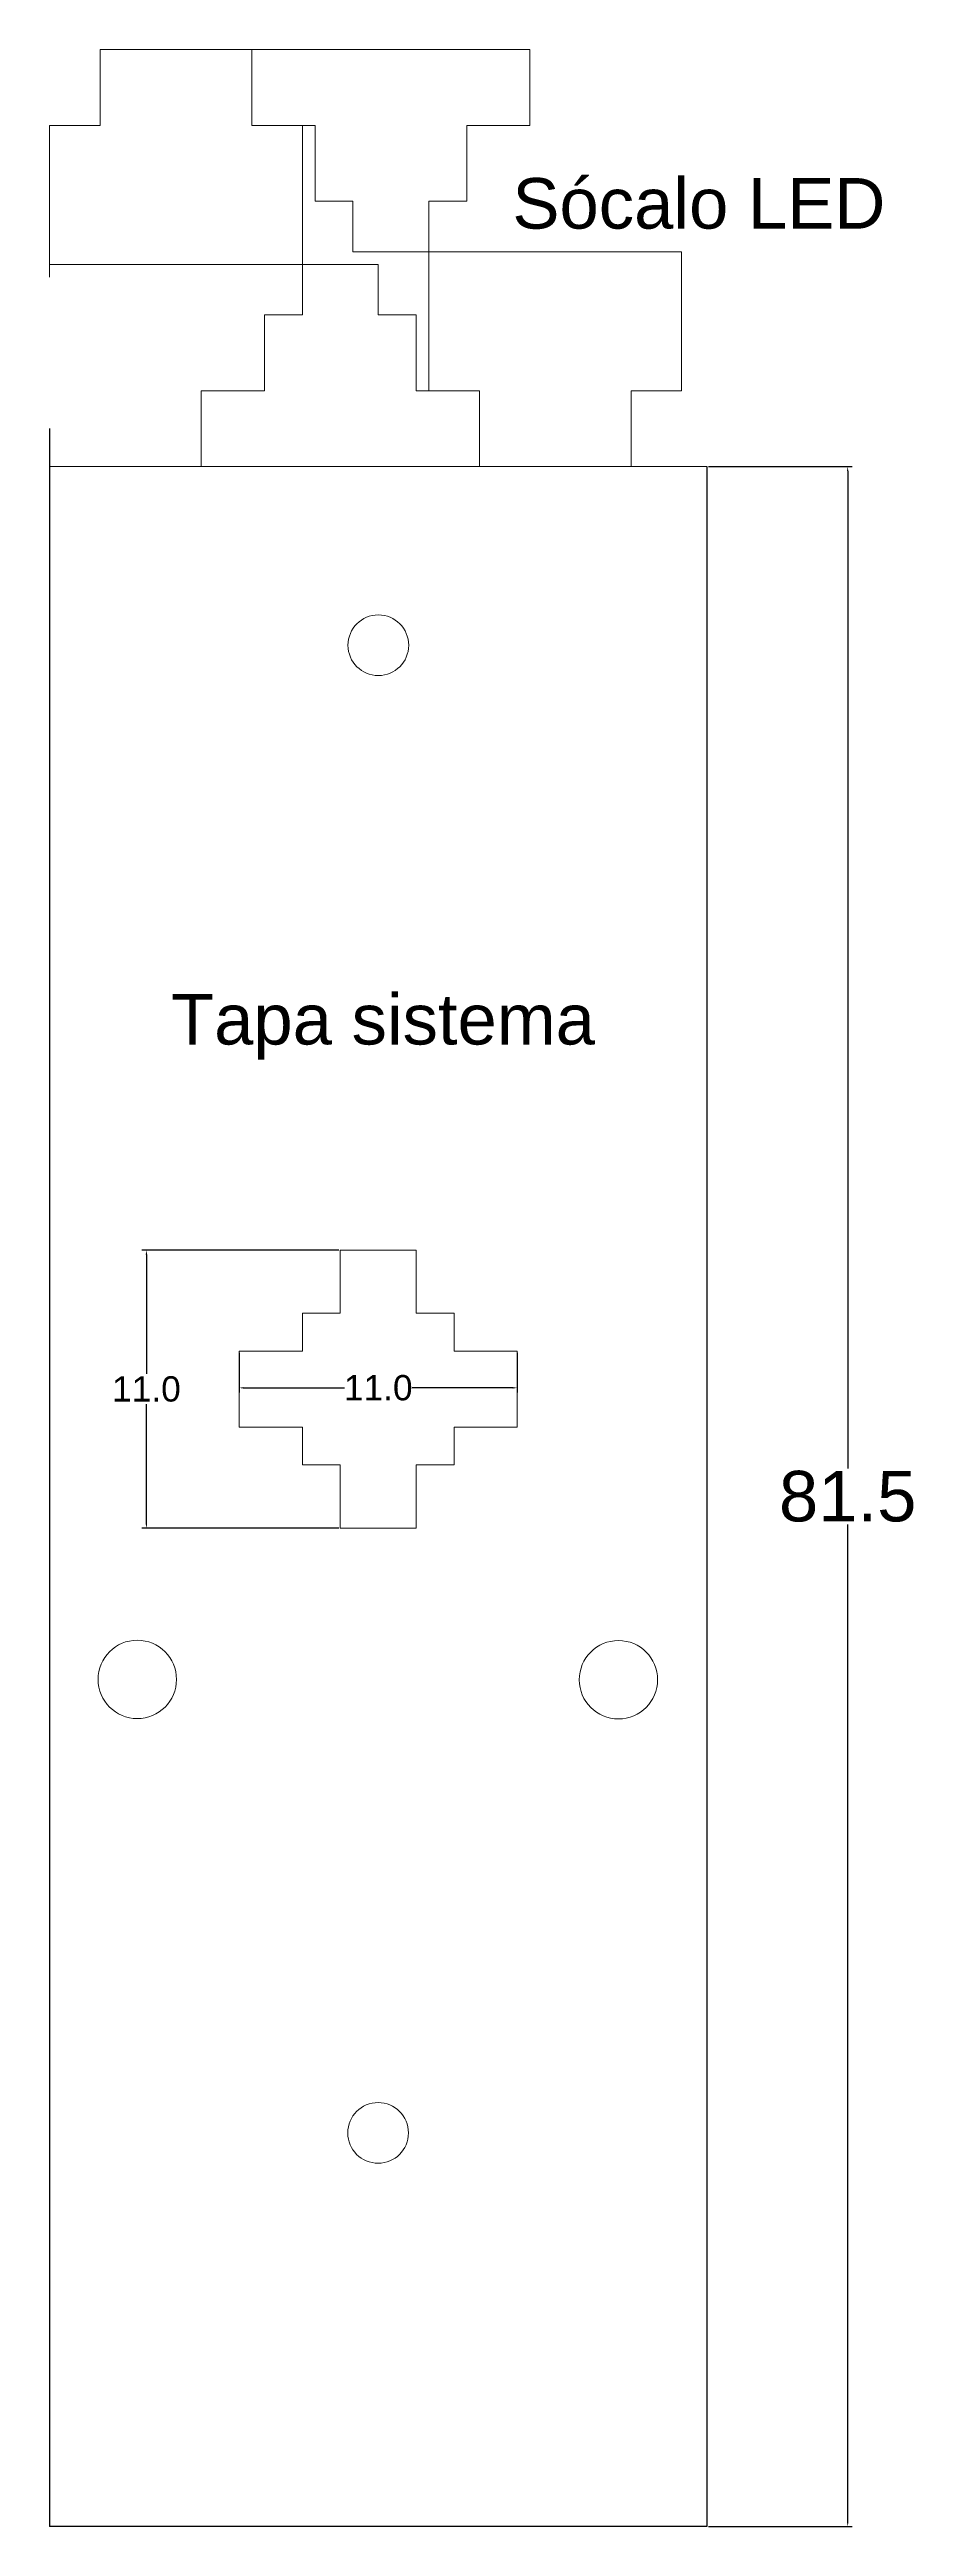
# Model space of a CAD drawing. Header units: inches. Extents: x 1 to 167, y 15 to 121.
# Drawn here: x 132.7 to 166.9, y 23.2 to 121.2 of the extents above; entities that cross this region are included whole.
import ezdxf

# ---------------------------------------------------------------- set-up
doc = ezdxf.new("R2010")
doc.units = ezdxf.units.IN
doc.header["$MEASUREMENT"] = 0
doc.styles.get("Standard").update_dxf_attribs({"font": 'arial.ttf'})
doc.dimstyles.new('Annotative', dxfattribs={"dimscale": 0, "dimtxt": 0.18, "dimasz": 0.18, "dimexe": 0.18, "dimexo": 0.0625, "dimgap": 0.09, "dimtad": 0, "dimtih": 1, "dimtoh": 1, "dimdec": 4, "dimzin": 0, "dimdsep": 46, "dimtxsty": 'Standard', "dimcen": 0.09, "dimadec": 0, "dimazin": 0, "dimtfac": 1, "dimtdec": 4, "dimtofl": 0, "dimtmove": 0, "dimatfit": 3, "dimfxl": 1, "dimtolj": 1, "dimtzin": 0, "dimarcsym": 0})
doc.dimstyles.get("Standard").update_dxf_attribs({"dimtxt": 0.18, "dimasz": 0.18, "dimexe": 0.18, "dimexo": 0.0625, "dimgap": 0.09, "dimtad": 0, "dimtih": 1, "dimtoh": 1, "dimdec": 4, "dimzin": 0, "dimdsep": 46, "dimtxsty": 'Standard', "dimcen": 0.09, "dimadec": 0, "dimazin": 0, "dimtfac": 1, "dimtdec": 4, "dimtofl": 0, "dimtmove": 0, "dimatfit": 3, "dimfxl": 1, "dimtolj": 1, "dimtzin": 0, "dimarcsym": 0})

# ---------------------------------------------------------------- blocks, each defined once
blk = doc.blocks.new('*D6')
at = {"color": 0, "lineweight": -2, "transparency": 16777216}
for p, q in [((158.777, 104.659), (164.462, 104.659)), ((164.282, 104.479), (164.282, 65.02)), ((164.282, 23.339), (164.282, 62.798)), ((158.777, 23.159), (164.462, 23.159))]:
    blk.add_line(p, q, dxfattribs=at)
at = {"color": 0, "transparency": 16777216}
for points in [[(164.252, 104.479), (164.312, 104.479), (164.282, 104.659)], [(164.252, 23.339), (164.312, 23.339), (164.282, 23.159)]]:
    blk.add_solid(points, dxfattribs=at)
at = {"layer": 'Defpoints', "color": 0, "transparency": 16777216}
for p in [(158.715, 104.659), (158.715, 23.159), (164.282, 23.159)]:
    blk.add_point(p, dxfattribs=at)
at = {"color": 0, "transparency": 16777216, "insert": (164.282, 63.909), "char_height": 0.18, "attachment_point": 5}
blk.add_mtext('\\A1;{\\H11.11111x;81.5}', dxfattribs=at)
blk = doc.blocks.new('*D11')
at = {"color": 0, "lineweight": -2, "transparency": 16777216}
for p, q in [((140.215, 69.596), (140.215, 68.028)), ((151.215, 69.596), (151.215, 68.028)), ((140.395, 68.208), (144.375, 68.208)), ((151.035, 68.208), (147.055, 68.208))]:
    blk.add_line(p, q, dxfattribs=at)
at = {"color": 0, "transparency": 16777216}
for points in [[(140.395, 68.238), (140.395, 68.178), (140.215, 68.208)], [(151.035, 68.238), (151.035, 68.178), (151.215, 68.208)]]:
    blk.add_solid(points, dxfattribs=at)
at = {"layer": 'Defpoints', "color": 0, "transparency": 16777216}
for p in [(140.215, 69.659), (151.215, 69.659), (151.215, 68.208)]:
    blk.add_point(p, dxfattribs=at)
at = {"color": 0, "transparency": 16777216, "insert": (145.715, 68.208), "char_height": 0.18, "attachment_point": 5}
blk.add_mtext('\\A1;{\\H5.55556x;11.0}', dxfattribs=at)
blk = doc.blocks.new('*D12')
at = {"color": 0, "lineweight": -2, "transparency": 16777216}
for p, q in [((144.152, 73.659), (136.366, 73.659)), ((136.546, 73.479), (136.546, 68.759)), ((136.546, 62.839), (136.546, 67.558)), ((144.152, 62.659), (136.366, 62.659))]:
    blk.add_line(p, q, dxfattribs=at)
at = {"color": 0, "transparency": 16777216}
for points in [[(136.516, 73.479), (136.576, 73.479), (136.546, 73.659)], [(136.516, 62.839), (136.576, 62.839), (136.546, 62.659)]]:
    blk.add_solid(points, dxfattribs=at)
at = {"layer": 'Defpoints', "color": 0, "transparency": 16777216}
for p in [(144.215, 73.659), (136.546, 62.659), (144.215, 62.659)]:
    blk.add_point(p, dxfattribs=at)
at = {"color": 0, "transparency": 16777216, "insert": (136.546, 68.159), "char_height": 0.18, "attachment_point": 5}
blk.add_mtext('\\A1;{\\H5.55556x;11.0}', dxfattribs=at)

msp = doc.modelspace()

# ---------------------------------------------------------------- linework, layer by layer
at = {"linetype": 'Continuous', "lineweight": 0}
for p, q in [((134.71493, 121.15873), (134.71493, 118.15873)), ((134.71493, 121.15873), (140.71493, 121.15873)), ((140.71493, 118.15873), (140.71493, 121.15873)), ((140.71493, 121.15873), (140.71493, 118.15873)), ((151.71493, 121.15873), (140.71493, 121.15873)), ((151.71493, 121.15873), (151.71493, 118.15873)), ((132.71493, 118.15873), (132.71493, 112.15873)), ((132.71493, 118.15873), (134.71493, 118.15873)), ((132.71493, 118.15873), (132.71493, 112.65873)), ((143.21493, 118.15873), (140.71493, 118.15873)), ((142.71493, 112.65873), (142.71493, 118.15873)), ((143.21493, 115.15873), (143.21493, 118.15873)), ((149.21493, 115.15873), (149.21493, 118.15873)), ((149.21493, 118.15873), (151.71493, 118.15873)), ((144.71493, 115.15873), (143.21493, 115.15873)), ((144.71493, 115.15873), (144.71493, 113.15873)), ((147.71493, 113.15873), (147.71493, 115.15873)), ((147.71493, 115.15873), (149.21493, 115.15873)), ((144.71493, 113.15873), (147.71493, 113.15873)), ((157.71493, 113.15873), (147.71493, 113.15873)), ((147.71493, 113.15873), (147.71493, 107.65873)), ((157.71493, 107.65873), (157.71493, 113.15873)), ((132.71493, 112.65873), (142.71493, 112.65873)), ((145.71493, 112.65873), (142.71493, 112.65873)), ((142.71493, 112.65873), (142.71493, 110.65873)), ((145.71493, 110.65873), (145.71493, 112.65873)), ((141.21493, 107.65873), (141.21493, 110.65873)), ((142.71493, 110.65873), (141.21493, 110.65873)), ((145.71493, 110.65873), (147.21493, 110.65873)), ((147.21493, 110.65873), (147.21493, 107.65873)), ((141.21493, 107.65873), (138.71493, 107.65873)), ((138.71493, 107.65873), (138.71493, 104.65873)), ((147.21493, 107.65873), (149.71493, 107.65873)), ((149.71493, 107.65873), (149.71493, 104.65873)), ((155.71493, 104.65873), (155.71493, 107.65873)), ((155.71493, 107.65873), (157.71493, 107.65873)), ((132.71493, 104.65873), (158.71493, 104.65873)), ((138.71493, 104.65873), (149.71493, 104.65873)), ((155.71493, 104.65873), (149.71493, 104.65873)), ((147.21494, 73.65881), (144.21494, 73.65881)), ((144.21494, 73.65881), (144.21494, 71.15881)), ((147.21494, 71.15881), (147.21494, 73.65881)), ((142.71494, 71.15881), (144.21494, 71.15881)), ((142.71494, 71.15881), (142.71494, 69.65881)), ((147.21494, 71.15881), (148.71494, 71.15881)), ((148.71494, 71.15881), (148.71494, 69.65881)), ((142.71494, 69.65881), (140.21494, 69.65881)), ((140.21494, 69.65881), (140.21494, 66.65881)), ((148.71494, 69.65881), (151.21494, 69.65881)), ((151.21494, 69.65881), (151.21494, 66.65881)), ((142.71494, 66.65881), (140.21494, 66.65881)), ((142.71494, 66.65881), (142.71494, 65.15881)), ((148.71494, 66.65881), (148.71494, 65.15881)), ((151.21494, 66.65881), (148.71494, 66.65881)), ((142.71494, 65.15881), (144.21494, 65.15881)), ((144.21494, 65.15881), (144.21494, 62.65881)), ((148.71494, 65.15881), (147.21494, 65.15881)), ((147.21494, 62.65881), (147.21494, 65.15881)), ((144.21494, 62.65881), (147.21494, 62.65881))]:
    msp.add_line(p, q, dxfattribs=at)
for p, q in [((132.71493, 106.15873), (132.71493, 23.15873)), ((158.71493, 104.65873), (158.71493, 23.15873)), ((158.71493, 23.15873), (132.71493, 23.15873))]:
    msp.add_line(p, q)
for centre, radius in [((145.71864, 97.58878), 1.2), ((136.18603, 56.67234), 1.55), ((155.21484, 56.6595), 1.55), ((145.71014, 38.72881), 1.2)]:
    msp.add_circle(centre, radius, dxfattribs=at)

# ---------------------------------------------------------------- texts
at = {"char_height": 2, "width": 28.0391542, "attachment_point": 1}
for s, insert in [('Sócalo LED', (151.01987, 116.07326)), ('Tapa sistema', (137.51707, 83.79253))]:
    msp.add_mtext(s, dxfattribs=dict(at, insert=insert))

# ---------------------------------------------------------------- dimensions: what is measured, and where the dimension line sits
dim = msp.add_aligned_dim(p1=(158.71493, 104.65873), p2=(158.71493, 23.15873), distance=5.56703, text='{\\H11.11111x;81.5}', dimstyle='Standard')
dim.commit()
dim.dimension.update_dxf_attribs({"geometry": '*D6', "text_midpoint": (164.28196, 63.90873)})
dim = msp.add_linear_dim(base=(136.54592, 62.65881), p1=(144.21494, 73.65881), p2=(144.21494, 62.65881), angle=90, text='{\\H5.55556x;11.0}', dimstyle='Annotative')
dim.commit()
dim.dimension.update_dxf_attribs({"geometry": '*D12', "text_midpoint": (136.54592, 68.15881)})
dim = msp.add_linear_dim(base=(151.21494, 68.20787), p1=(140.21494, 69.65881), p2=(151.21494, 69.65881), text='{\\H5.55556x;11.0}', dimstyle='Annotative')
dim.commit()
dim.dimension.update_dxf_attribs({"geometry": '*D11', "text_midpoint": (145.71494, 68.20787)})

doc.saveas('drawing.dxf')
